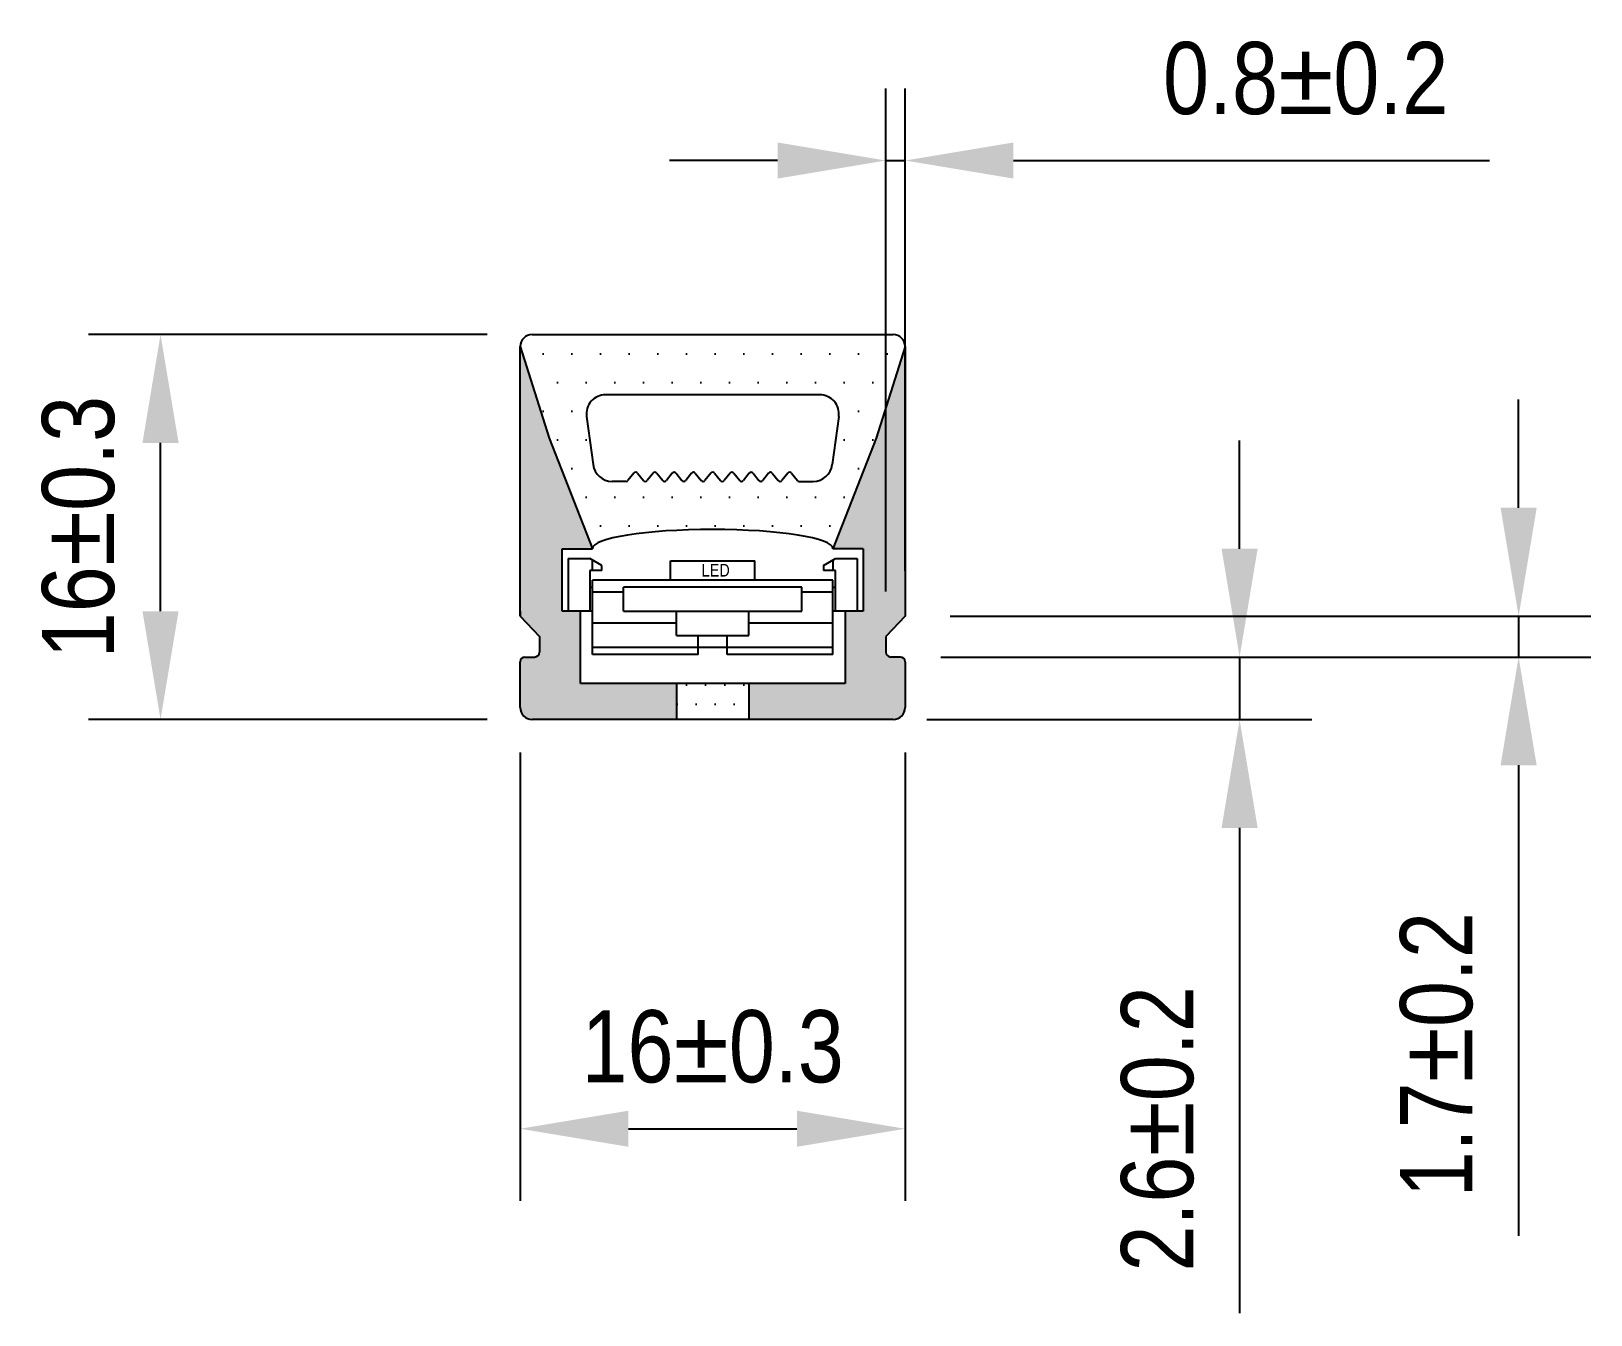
# Model space of a CAD drawing. Header units: millimetres. Extents: x 2374 to 4177, y -4614 to 869.
# Drawn here: x 4112 to 4176.8, y 21.2 to 74.6 of the extents above; entities that cross this region are included whole.
import ezdxf

# ---------------------------------------------------------------- set-up
doc = ezdxf.new("R2010")
doc.units = ezdxf.units.MM
doc.header["$LTSCALE"] = 0.2
doc.styles.get("Standard").update_dxf_attribs({"font": 'ARIALN.TTF'})
doc.dimstyles.new('3', dxfattribs={"dimscale": 3, "dimtxt": 2.5, "dimasz": 2.5, "dimexe": 1.25, "dimexo": 0.625, "dimtad": 1, "dimdec": 1, "dimzin": 9, "dimtxsty": 'Standard', "dimcen": 2.5, "dimclrd": 142, "dimclre": 142, "dimclrt": 142, "dimadec": 0, "dimazin": 0, "dimtfac": 1, "dimtdec": 1, "dimtmove": 0, "dimatfit": 3, "dimfxl": 1, "dimarcsym": 0})

msp = doc.modelspace()

# ---------------------------------------------------------------- blocks, each defined once
blk = doc.blocks.new('*D66')
at = {"color": 142, "lineweight": -2, "transparency": 16777216}
for p, q in [((4132.304, 44.591), (4132.304, 25.962)), ((4148.304, 44.591), (4148.304, 25.962)), ((4136.804, 28.962), (4143.804, 28.962))]:
    blk.add_line(p, q, dxfattribs=at)
at = {"color": 142, "transparency": 16777216}
for points in [[(4136.804, 29.712), (4136.804, 28.212), (4132.304, 28.962)], [(4143.804, 29.712), (4143.804, 28.212), (4148.304, 28.962)]]:
    blk.add_solid(points, dxfattribs=at)
at = {"layer": 'Defpoints', "color": 0, "transparency": 16777216}
for p in [(4132.304, 46.466), (4148.304, 46.466), (4148.304, 28.962)]:
    blk.add_point(p, dxfattribs=at)
at = {"color": 142, "lineweight": 0, "transparency": 16777216, "insert": (4140.304, 32.368), "char_height": 3, "attachment_point": 5}
blk.add_mtext('16±0.3', dxfattribs=at)
blk = doc.blocks.new('*D67')
at = {"color": 142, "lineweight": -2, "transparency": 16777216}
for p, q in [((4130.929, 61.966), (4114.358, 61.966)), ((4117.358, 50.466), (4117.358, 57.466)), ((4130.929, 45.966), (4114.358, 45.966))]:
    blk.add_line(p, q, dxfattribs=at)
at = {"color": 142, "transparency": 16777216}
for points in [[(4116.608, 57.466), (4118.108, 57.466), (4117.358, 61.966)], [(4116.608, 50.466), (4118.108, 50.466), (4117.358, 45.966)]]:
    blk.add_solid(points, dxfattribs=at)
at = {"layer": 'Defpoints', "color": 0, "transparency": 16777216}
for p in [(4117.358, 61.966), (4132.804, 61.966), (4132.804, 45.966)]:
    blk.add_point(p, dxfattribs=at)
at = {"color": 142, "lineweight": 0, "transparency": 16777216, "insert": (4113.951, 53.966), "char_height": 3, "attachment_point": 5, "rotation": 90}
blk.add_mtext('16±0.3', dxfattribs=at)
blk = doc.blocks.new('A$C0E99260C')
at = {"color": 7, "linetype": 'Continuous'}
for p, q in [((-6, 3.7), (-5.1, 3.7)), ((-6, 3.7), (-6, 1.5)), ((-4.6, 3.4), (-5.1, 3.7)), ((-5, 3.2), (-5, 3.64)), ((-4.6, 3.2), (-4.6, 3.4)), ((4.6, 3.4), (5.1, 3.7)), ((4.6, 3.4), (4.6, 3.2)), ((5, 3.64), (5, 3.2)), ((5.1, 3.7), (6, 3.7)), ((6, 3.7), (6, 1.5)), ((-4.6, 3.2), (-5.1, 3.2)), ((-5.1, 3.2), (-5.1, 1.5)), ((5, 2.8), (-5, 2.8)), ((-5, -0.3), (-5, 2.8)), ((5.1, 3.2), (4.6, 3.2)), ((5, -0.3), (5, 2.8)), ((5.1, 1.5), (5.1, 3.2)), ((-5.1, 2.5), (-5, 2.5)), ((-3.7, 2.3), (-5, 2.3)), ((3.7, 2.5), (-3.7, 2.5)), ((-3.7, 1.5), (-3.7, 2.5)), ((3.7, 1.5), (3.7, 2.5)), ((5, 2.3), (3.7, 2.3)), ((5, 2.5), (5.1, 2.5)), ((-5, 1.5), (-6, 1.5)), ((-3.7, 1.5), (3.7, 1.5)), ((-1.5, 0.5), (-1.5, 1.5)), ((1.5, 0.5), (1.5, 1.5)), ((6, 1.5), (5, 1.5)), ((-1.5, 1), (-5, 1)), ((5, 1), (1.5, 1)), ((5, 0), (-5, 0)), ((-1.5, 0.5), (1.5, 0.5)), ((-0.6, -0.3), (-0.6, 0.5)), ((0.6, -0.3), (0.6, 0.5)), ((-0.6, -0.3), (-5, -0.3)), ((5, -0.3), (0.6, -0.3))]:
    blk.add_line(p, q, dxfattribs=at)
for p, q in [((-1.75, 2.8), (-1.75, 3.6)), ((-1.75, 3.6), (1.75, 3.6)), ((1.75, 2.8), (1.75, 3.6))]:
    blk.add_line(p, q)
at = {"color": 1, "insert": (-0.459, 3.469), "char_height": 0.525, "width": 1.33347, "attachment_point": 1}
blk.add_mtext('LED', dxfattribs=at)
blk = doc.blocks.new('*D68')
at = {"color": 142, "lineweight": -2, "transparency": 16777216}
for p, q in [((4147.504, 51.291), (4147.504, 72.198)), ((4148.304, 52.141), (4148.304, 72.198)), ((4143.004, 69.198), (4138.504, 69.198)), ((4147.504, 69.198), (4148.304, 69.198)), ((4152.804, 69.198), (4172.591, 69.198))]:
    blk.add_line(p, q, dxfattribs=at)
at = {"color": 142, "transparency": 16777216}
for points in [[(4143.004, 69.948), (4143.004, 68.448), (4147.504, 69.198)], [(4152.804, 69.948), (4152.804, 68.448), (4148.304, 69.198)]]:
    blk.add_solid(points, dxfattribs=at)
at = {"layer": 'Defpoints', "color": 0, "transparency": 16777216}
for p in [(4148.304, 69.198), (4148.304, 50.266), (4147.504, 49.416)]:
    blk.add_point(p, dxfattribs=at)
at = {"color": 142, "lineweight": 0, "transparency": 16777216, "insert": (4164.948, 72.605), "char_height": 3, "attachment_point": 5}
blk.add_mtext('0.8±0.2', dxfattribs=at)
blk = doc.blocks.new('*D69')
at = {"color": 142, "lineweight": -2, "transparency": 16777216}
for p, q in [((4162.202, 53.066), (4162.202, 57.566)), ((4149.779, 48.566), (4165.202, 48.566)), ((4162.202, 48.566), (4162.202, 45.966)), ((4149.208, 45.966), (4165.202, 45.966)), ((4162.202, 41.466), (4162.202, 21.292))]:
    blk.add_line(p, q, dxfattribs=at)
at = {"color": 142, "transparency": 16777216}
for points in [[(4161.452, 53.066), (4162.952, 53.066), (4162.202, 48.566)], [(4161.452, 41.466), (4162.952, 41.466), (4162.202, 45.966)]]:
    blk.add_solid(points, dxfattribs=at)
at = {"layer": 'Defpoints', "color": 0, "transparency": 16777216}
for p in [(4147.904, 48.566), (4162.202, 48.566), (4147.333, 45.966)]:
    blk.add_point(p, dxfattribs=at)
at = {"color": 142, "lineweight": 0, "transparency": 16777216, "insert": (4158.795, 28.956), "char_height": 3, "attachment_point": 5, "rotation": 90}
blk.add_mtext('2.6±0.2', dxfattribs=at)
blk = doc.blocks.new('*D70')
at = {"color": 142, "lineweight": -2, "transparency": 16777216}
for p, q in [((4173.798, 54.766), (4173.798, 59.266)), ((4150.179, 50.266), (4176.798, 50.266)), ((4173.798, 50.266), (4173.798, 48.566)), ((4149.979, 48.566), (4176.798, 48.566)), ((4173.798, 44.066), (4173.798, 24.51))]:
    blk.add_line(p, q, dxfattribs=at)
at = {"color": 142, "transparency": 16777216}
for points in [[(4173.048, 54.766), (4174.548, 54.766), (4173.798, 50.266)], [(4173.048, 44.066), (4174.548, 44.066), (4173.798, 48.566)]]:
    blk.add_solid(points, dxfattribs=at)
at = {"layer": 'Defpoints', "color": 0, "transparency": 16777216}
for p in [(4148.304, 50.266), (4173.798, 50.266), (4148.104, 48.566)]:
    blk.add_point(p, dxfattribs=at)
at = {"color": 142, "lineweight": 0, "transparency": 16777216, "insert": (4170.391, 32.038), "char_height": 3, "attachment_point": 5, "rotation": 90}
blk.add_mtext('1.7±0.2', dxfattribs=at)

# ---------------------------------------------------------------- dimensions: what is measured, and where the dimension line sits
at = {"lineweight": 0}
dim = msp.add_linear_dim(base=(4148.304, 69.198), p1=(4147.504, 49.416), p2=(4148.304, 50.266), text='<>±0.2', dimstyle='3', override={"dimtxt": 1, "dimasz": 1.5, "dimexe": 1, "dimdsep": 46}, dxfattribs=at)
dim.commit()
dim.dimension.update_dxf_attribs({"geometry": '*D68', "text_midpoint": (4164.948, 72.605)})
dim = msp.add_linear_dim(base=(4117.358, 61.966), p1=(4132.804, 45.966), p2=(4132.804, 61.966), angle=90, text='<>±0.3', dimstyle='3', override={"dimtxt": 1, "dimasz": 1.5, "dimexe": 1, "dimdsep": 46}, dxfattribs=at)
dim.commit()
dim.dimension.update_dxf_attribs({"geometry": '*D67', "text_midpoint": (4113.951, 53.966)})
for base, p1, p2, picture, middle in [((4173.798, 50.266), (4148.104, 48.566), (4148.304, 50.266), '*D70', (4173.798, 32.038)), ((4162.202, 48.566), (4147.333, 45.966), (4147.904, 48.566), '*D69', (4162.202, 28.956))]:
    dim = msp.add_linear_dim(base=base, p1=p1, p2=p2, angle=90, text='<>±0.2', dimstyle='3', override={"dimtxt": 1, "dimasz": 1.5, "dimexe": 1, "dimdsep": 46}, dxfattribs=at)
    dim.commit()
    dim.dimension.update_dxf_attribs({"geometry": picture, "text_midpoint": middle, "dimtype": 160})
dim = msp.add_linear_dim(base=(4148.304, 28.962), p1=(4132.304, 46.466), p2=(4148.304, 46.466), text='<>±0.3', dimstyle='3', override={"dimtxt": 1, "dimasz": 1.5, "dimexe": 1, "dimdsep": 46}, dxfattribs=at)
dim.commit()
dim.dimension.update_dxf_attribs({"geometry": '*D66', "text_midpoint": (4140.304, 28.962), "dimtype": 160})

# ---------------------------------------------------------------- hatches: boundary and pattern name
at = {"linetype": 'Continuous'}
h = msp.add_hatch(dxfattribs=at)
h.set_pattern_fill('DOTS', scale=0.75, style=0)
h.set_pattern_definition([(0, (1991.3305, -3105.9045), (0.5953125, 1.190625), [0, -1.190625])])
edge = h.paths.add_edge_path()
edge.add_arc((4147.804, 61.466), 0.5, 0, 90)
edge.add_line((4147.804, 61.966), (4132.804, 61.966))
edge.add_arc((4132.804, 61.466), 0.5, 90, 180)
edge.add_line((4132.304, 61.466), (4133.504, 57.666))
edge.add_line((4133.504, 57.666), (4135.304, 53.066))
edge.add_ellipse((4140.304, 53.066), major_axis=(-5, 0), ratio=0.16, start_angle=180, end_angle=360, ccw=False)
edge.add_line((4145.304, 53.066), (4147.104, 57.666))
edge.add_line((4147.104, 57.666), (4148.304, 61.466))
h.paths.add_polyline_path([(4145.542, 58.56), (4145.275, 56.56, -0.375766), (4144.482, 55.866), (4143.904, 55.866, -0.227838), (4143.826, 55.904), (4143.582, 56.208, 0.480625), (4143.426, 56.208), (4143.182, 55.904, -0.480625), (4143.026, 55.904), (4142.782, 56.208, 0.480625), (4142.626, 56.208), (4142.382, 55.904, -0.480625), (4142.226, 55.904), (4141.982, 56.208, 0.480625), (4141.826, 56.208), (4141.582, 55.904, -0.480625), (4141.426, 55.904), (4141.182, 56.208, 0.480625), (4141.026, 56.208), (4140.782, 55.904, -0.480625), (4140.626, 55.904), (4140.382, 56.208, 0.480625), (4140.226, 56.208), (4139.982, 55.904, -0.480625), (4139.826, 55.904), (4139.582, 56.208, 0.480625), (4139.426, 56.208), (4139.182, 55.904, -0.480625), (4139.026, 55.904), (4138.782, 56.208, 0.480625), (4138.626, 56.208), (4138.382, 55.904, -0.480625), (4138.226, 55.904), (4137.982, 56.208, 0.480625), (4137.826, 56.208), (4137.582, 55.904, -0.480625), (4137.426, 55.904), (4137.182, 56.208, 0.480625), (4137.026, 56.208), (4136.782, 55.904, -0.227838), (4136.704, 55.866), (4136.126, 55.866, -0.375766), (4135.333, 56.56), (4135.065, 58.56, -0.453735), (4135.858, 59.466), (4144.749, 59.466, -0.453735)], flags=16)
h = msp.add_hatch(color=7, dxfattribs=at)
h.paths.add_polyline_path([(4145.804, 47.466), (4141.804, 47.466), (4141.804, 45.966), (4147.804, 45.966, 0.414214), (4148.304, 46.466), (4148.304, 48.366, 0.414214), (4148.104, 48.566), (4147.704, 48.566, -0.414214), (4147.504, 48.766), (4147.504, 49.416), (4148.304, 50.266), (4148.304, 50.466), (4148.304, 61.466), (4147.104, 57.666), (4145.304, 53.066), (4146.554, 53.066), (4146.554, 50.466), (4145.804, 50.466)])
h.paths.add_polyline_path([(4134.804, 47.466), (4134.804, 50.466), (4134.304, 50.466), (4134.054, 50.466), (4134.054, 53.066), (4135.304, 53.066), (4133.504, 57.666), (4132.304, 61.466), (4132.304, 50.266), (4133.104, 49.416), (4133.104, 48.766, -0.414214), (4132.904, 48.566), (4132.504, 48.566, 0.414214), (4132.304, 48.366), (4132.304, 46.466, 0.414214), (4132.804, 45.966), (4138.804, 45.966), (4138.804, 47.466)])
h = msp.add_hatch(dxfattribs=at)
h.set_pattern_fill('DOTS', scale=0.5, style=0)
h.set_pattern_definition([(0, (1991.3305, -3197.4445), (0.396875, 0.79375), [0, -0.79375])])
h.paths.add_polyline_path([(4141.804, 45.966), (4141.804, 47.466), (4138.804, 47.466), (4138.804, 45.966)])

# ---------------------------------------------------------------- linework, layer by layer
at = {"color": 7, "linetype": 'Continuous'}
for p, q in [((4132.804, 61.966), (4147.804, 61.966)), ((4132.304, 50.266), (4132.304, 61.466)), ((4148.304, 61.466), (4148.304, 50.266)), ((4145.304, 59.166), (4145.304, 59.166)), ((4134.054, 50.466), (4134.054, 53.066)), ((4134.054, 53.066), (4135.304, 53.066)), ((4135.304, 53.066), (4135.304, 53.066)), ((4146.554, 53.066), (4145.304, 53.066)), ((4145.304, 53.066), (4145.304, 53.066)), ((4146.554, 53.066), (4146.554, 50.466)), ((4135.304, 50.466), (4134.054, 50.466)), ((4134.804, 47.466), (4134.804, 50.466)), ((4146.554, 50.466), (4145.304, 50.466)), ((4145.804, 50.466), (4145.804, 47.466)), ((4132.304, 46.466), (4132.304, 48.366)), ((4148.304, 48.366), (4148.304, 46.466)), ((4145.804, 47.466), (4134.804, 47.466)), ((4147.804, 45.966), (4132.804, 45.966))]:
    msp.add_line(p, q, dxfattribs=at)
for p, q in [((4132.304, 61.466), (4133.504, 57.666)), ((4148.304, 61.466), (4147.104, 57.666)), ((4144.749, 59.466), (4135.858, 59.466)), ((4135.065, 58.56), (4135.333, 56.56)), ((4145.542, 58.56), (4145.275, 56.56)), ((4133.504, 57.666), (4135.304, 53.066)), ((4147.104, 57.666), (4145.304, 53.066)), ((4136.704, 55.866), (4136.126, 55.866)), ((4137.026, 56.208), (4136.782, 55.904)), ((4137.182, 56.208), (4137.426, 55.904)), ((4137.826, 56.208), (4137.582, 55.904)), ((4137.982, 56.208), (4138.226, 55.904)), ((4138.626, 56.208), (4138.382, 55.904)), ((4138.782, 56.208), (4139.026, 55.904)), ((4139.426, 56.208), (4139.182, 55.904)), ((4139.582, 56.208), (4139.826, 55.904)), ((4140.226, 56.208), (4139.982, 55.904)), ((4140.382, 56.208), (4140.626, 55.904)), ((4141.026, 56.208), (4140.782, 55.904)), ((4141.182, 56.208), (4141.426, 55.904)), ((4141.826, 56.208), (4141.582, 55.904)), ((4141.982, 56.208), (4142.226, 55.904)), ((4142.626, 56.208), (4142.382, 55.904)), ((4142.782, 56.208), (4143.026, 55.904)), ((4143.426, 56.208), (4143.182, 55.904)), ((4143.582, 56.208), (4143.826, 55.904)), ((4143.904, 55.866), (4144.482, 55.866)), ((4132.304, 50.466), (4132.304, 50.266)), ((4132.304, 50.266), (4133.104, 49.416)), ((4148.304, 50.266), (4147.504, 49.416)), ((4148.304, 50.466), (4148.304, 50.266)), ((4133.104, 49.416), (4133.104, 48.766)), ((4147.504, 49.416), (4147.504, 48.766)), ((4132.504, 48.566), (4132.904, 48.566)), ((4148.104, 48.566), (4147.704, 48.566)), ((4138.804, 47.466), (4138.804, 45.966)), ((4141.804, 47.466), (4141.804, 45.966))]:
    msp.add_line(p, q)
for centre, start, end in [((4132.804, 61.466), 90, 180), ((4147.804, 61.466), 0, 90), ((4132.804, 46.466), 180, 270), ((4147.804, 46.466), 270, 0)]:
    msp.add_arc(centre, 0.5, start, end, dxfattribs=at)
for centre, radius, start, end in [((4135.858, 58.666), 0.8, 90, 187.62191), ((4144.749, 58.666), 0.8, 352.37809, 90), ((4136.126, 56.666), 0.8, 187.62191, 270), ((4144.482, 56.666), 0.8, 270, 352.37809), ((4136.704, 55.966), 0.1, 270, 321.34019), ((4137.104, 56.146), 0.1, 38.65981, 141.34019), ((4137.504, 55.966), 0.1, 218.65981, 321.34019), ((4137.904, 56.146), 0.1, 38.65981, 141.34019), ((4138.304, 55.966), 0.1, 218.65981, 321.34019), ((4138.704, 56.146), 0.1, 38.65981, 141.34019), ((4139.104, 55.966), 0.1, 218.65981, 321.34019), ((4139.504, 56.146), 0.1, 38.65981, 141.34019), ((4139.904, 55.966), 0.1, 218.65981, 321.34019), ((4140.304, 56.146), 0.1, 38.65981, 141.34019), ((4140.704, 55.966), 0.1, 218.65981, 321.34019), ((4141.104, 56.146), 0.1, 38.65981, 141.34019), ((4141.504, 55.966), 0.1, 218.65981, 321.34019), ((4141.904, 56.146), 0.1, 38.65981, 141.34019), ((4142.304, 55.966), 0.1, 218.65981, 321.34019), ((4142.704, 56.146), 0.1, 38.65981, 141.34019), ((4143.104, 55.966), 0.1, 218.65981, 321.34019), ((4143.504, 56.146), 0.1, 38.65981, 141.34019), ((4143.904, 55.966), 0.1, 218.65981, 270), ((4132.904, 48.766), 0.2, 270, 0), ((4147.704, 48.766), 0.2, 180, 270), ((4132.504, 48.366), 0.2, 90, 180), ((4148.104, 48.366), 0.2, 0, 90)]:
    msp.add_arc(centre, radius, start, end)
msp.add_ellipse((4140.304, 53.066), major_axis=(-5, 0), ratio=0.16, start_param=3.141593, end_param=6.283185)

# ---------------------------------------------------------------- block references
msp.add_blockref('A$C0E99260C', (4140.304, 48.966))

msp.set_redraw_order([(e.dxf.handle, doc.entitydb.next_handle()) for e in msp.query("TEXT MTEXT ATTDEF DIMENSION ARC_DIMENSION")])  # texts and dimensions are drawn at this point

doc.saveas('drawing.dxf')
